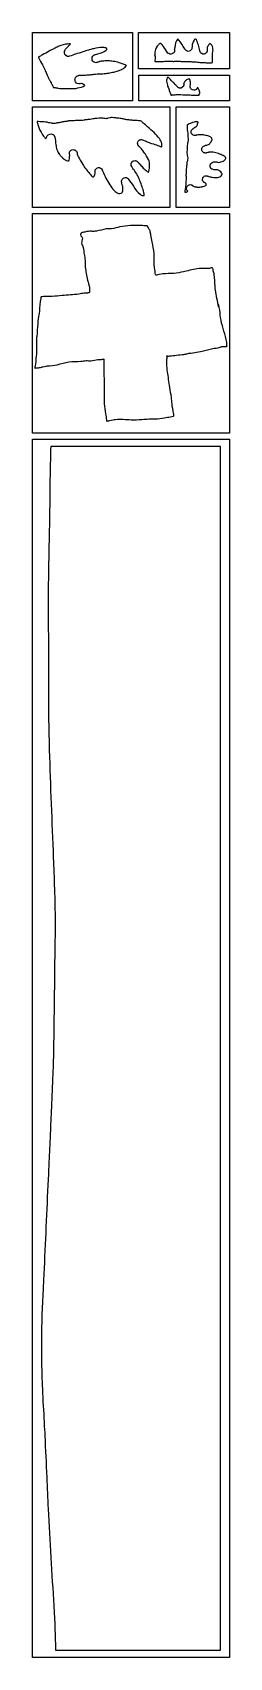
# Model space of a CAD drawing. Header units: millimetres. Extents: x 1 to 130, y 1 to 1067.
import ezdxf

# ---------------------------------------------------------------- set-up
doc = ezdxf.new("R2010")
doc.units = ezdxf.units.MM
doc.layers.add('Calque_1', color=7, linetype='CONTINUOUS')

msp = doc.modelspace()

# ---------------------------------------------------------------- linework, layer by layer
at = {"layer": 'Calque_1', "color": 7}
for points in [[(0.50035, 1067.2762), (66.3418, 1067.2762), (66.3418, 1039.1782), (66.3418, 1022.4851), (0.50035, 1022.4851)], [(70.34208, 1067.2762), (130.13894, 1067.2762), (130.13894, 1043.444), (70.34208, 1043.444)], [(21.62637, 1054.845)], [(62.37184, 1045.6758)], [(11.58844, 1036.4515)], [(70.50021, 1039.1782), (130.29914, 1039.1782), (130.29914, 1022.4851), (91.02764, 1022.4851), (70.50021, 1022.4851)], [(0.50035, 1018.4848), (70.34208, 1018.4848), (91.02764, 1018.4848), (91.02764, 952.4853), (0.50035, 952.4853)], [(95.02739, 1018.4848), (130.29914, 1018.4848), (130.29914, 952.4853), (95.02739, 952.4853)], [(69.61672, 982.4947)], [(101.74322, 970.7461)], [(0.50035, 948.485), (95.02739, 948.485), (130.29914, 948.485), (130.29914, 804.3367), (0.50035, 804.3367)], [(0.50035, 800.3364), (130.29914, 800.3364), (130.29914, 0.5025), (0.50035, 0.5025)]]:
    msp.add_lwpolyline(points, close=True, dxfattribs=at)
for points in [[(49.43238, 1056.6742), (49.43238, 1056.6748)], [(94.15432, 1057.3426), (94.15432, 1057.3416)], [(96.15082, 1063.1143), (96.15162, 1063.1128)], [(105.49642, 1056.9963), (105.49642, 1056.9953)], [(23.17825, 1051.7298), (22.19969, 1052.4156), (21.86196, 1052.9149)], [(33.76842, 1054.4947), (33.76842, 1054.4952)], [(41.89076, 1052.7157), (41.91466, 1052.7157)], [(41.95356, 1052.7777), (41.95356, 1052.7777), (41.97846, 1052.7887), (41.99446, 1052.7887)], [(42.14044, 1052.7827), (42.06064, 1052.8037)], [(62.37168, 1045.6748), (62.37184, 1045.6758)], [(81.20792, 1051.8456), (81.19792, 1051.8166), (81.20792, 1051.8036), (81.20792, 1051.7766), (81.19692, 1051.7946), (81.18692, 1051.7756), (81.20292, 1051.7756)], [(114.90992, 1053.8499), (114.37922, 1053.4215), (113.54672, 1053.1166), (112.64192, 1053.1386), (111.97272, 1053.3929)], [(115.55572, 1055.4984), (115.55572, 1055.4974)], [(119.08632, 1052.6985), (119.08632, 1052.6991)], [(12.51342, 1034.862), (12.51342, 1034.8614)], [(89.44052, 1037.9605), (89.44422, 1037.9564)], [(16.90777, 1030.8673), (16.93267, 1030.8673), (16.93267, 1030.8673), (16.97057, 1030.8673)], [(91.72472, 1026.1566), (91.72472, 1026.1456)], [(99.88012, 1031.9807), (99.58552, 1031.5642), (98.43052, 1030.8397), (97.19502, 1030.8237)], [(109.09162, 1031.0426), (109.07762, 1031.0426)], [(4.17962, 1008.9075), (4.05182, 1008.9305)], [(29.02222, 1009.4853), (29.00622, 1009.4953)], [(31.46082, 1009.5247), (31.41082, 1009.5247)], [(37.02032, 1010.1293), (36.91492, 1010.1133)], [(47.11242, 1011.0947), (47.10242, 1011.0947)], [(105.10032, 1001.2106), (104.95612, 1001.8958), (104.99212, 1002.4813), (105.25412, 1003.2084), (105.79152, 1003.8657), (106.42052, 1004.2543)], [(11.93982, 1000.6374), (12.90212, 1000.7498), (13.57042, 1000.5931), (13.96552, 1000.3943)], [(15.20262, 998.6175), (15.21662, 998.5735)], [(102.96682, 996.5617), (102.96682, 996.5517)], [(28.55422, 990.0311), (28.51122, 990.0411)], [(112.83352, 988.716), (112.49712, 989.0633)], [(122.95812, 981.9863), (122.96812, 981.9863)], [(127.78482, 984.8941), (127.79592, 984.8878)], [(73.99832, 960.3119), (74.00102, 960.306)], [(102.59512, 966.5851), (102.59512, 966.5951)], [(105.94772, 966.8416), (105.97472, 966.8256)], [(114.00422, 968.586), (113.98422, 968.597)], [(70.27328, 940.6332), (70.27298, 940.6333)], [(15.76481, 5.4196), (124.34168, 5.4196), (124.34168, 795.4199), (12.53561, 795.4199)], [(6.46751, 211.3817), (6.46771, 211.3817)]]:
    msp.add_lwpolyline(points, dxfattribs=at)
for points in [[(14.49279, 1056.5831), (13.59475, 1056.1356), (12.6098, 1055.5169), (11.45235, 1054.9268)], [(15.45998, 1057.0241), (15.01729, 1056.8079), (14.68705, 1056.6799), (14.49279, 1056.5831)], [(17.91576, 1058.3032), (17.23372, 1057.9912), (16.44652, 1057.5056), (15.45998, 1057.0241)], [(23.69394, 1059.7005), (21.65121, 1059.5329), (19.67174, 1059.1066), (17.91576, 1058.3032)], [(21.62637, 1054.845), (21.84946, 1055.7879), (22.13481, 1056.0341), (22.35391, 1056.3293)], [(22.35391, 1056.3293), (22.57301, 1056.6245), (22.76497, 1056.8364), (22.9246, 1057.0028)], [(22.9246, 1057.0028), (23.3169, 1057.4114), (23.63597, 1057.693), (23.83572, 1057.9009)], [(23.83572, 1057.9009), (23.69135, 1057.7505), (23.88462, 1057.9529), (23.98627, 1058.0639)], [(25.58561, 1059.7325), (24.91265, 1059.7535), (24.18053, 1059.7435), (23.69394, 1059.7005)], [(23.98627, 1058.0639), (24.08844, 1058.1745), (24.22353, 1058.32), (24.36211, 1058.4697)], [(24.36211, 1058.4697), (24.63928, 1058.7687), (24.78674, 1058.9436), (25.07209, 1059.2249)], [(25.07209, 1059.2249), (25.29009, 1059.4398), (25.42308, 1059.573), (25.58561, 1059.7325)], [(40.64938, 1056.5975), (40.43167, 1056.5465), (37.54348, 1055.7784), (37.4043, 1055.7362)], [(46.94976, 1057.3808), (44.91462, 1057.4568), (42.84026, 1057.1107), (40.64938, 1056.5975)], [(49.21069, 1056.979), (48.96216, 1057.1362), (47.97152, 1057.3428), (46.94976, 1057.3808)], [(48.80351, 1055.4942), (49.16119, 1055.7487), (49.40423, 1056.0742), (49.47328, 1056.119)], [(49.43238, 1056.6748), (49.43238, 1056.6638), (49.25918, 1056.9483), (49.21069, 1056.979)], [(49.47328, 1056.119), (49.45928, 1056.1195), (49.49228, 1056.3412), (49.43238, 1056.6742)], [(83.52032, 1059.2351), (82.30852, 1058.0188), (81.47002, 1056.4231), (81.23622, 1055.1986)], [(84.24172, 1059.8464), (83.96622, 1059.6509), (83.65112, 1059.3663), (83.52032, 1059.2351)], [(84.48352, 1060.0448), (84.82502, 1060.0888), (84.51752, 1060.0448), (84.24172, 1059.8464)], [(85.39872, 1059.6965), (84.70252, 1060.2735), (85.28822, 1060.1491), (84.48352, 1060.0448)], [(88.25232, 1055.8534), (87.15232, 1057.5069), (86.40932, 1058.8592), (85.39872, 1059.6965)], [(94.15432, 1057.3416), (94.12732, 1057.119), (94.15432, 1056.6764), (94.10532, 1055.9764)], [(94.10532, 1055.9764), (94.11732, 1056.1794), (94.10532, 1055.9864), (94.10532, 1055.8415)], [(96.15162, 1063.1128), (94.93242, 1061.602), (94.41152, 1059.4225), (94.15432, 1057.3426)], [(96.97762, 1062.2792), (96.67732, 1062.6408), (96.39392, 1062.9202), (96.15082, 1063.1143)], [(100.74222, 1056.5452), (99.30392, 1058.9787), (98.67232, 1060.2381), (96.97762, 1062.2792)], [(101.04092, 1056.0367), (100.84732, 1056.3317), (100.76212, 1056.5113), (100.74222, 1056.5452)], [(105.49642, 1056.9953), (105.44542, 1056.5987), (105.20562, 1055.7479), (104.34512, 1055.2326)], [(105.77812, 1059.8199), (105.72112, 1059.5595), (105.72512, 1058.7937), (105.49642, 1056.9963)], [(106.97902, 1062.1918), (106.01792, 1060.5279), (105.83472, 1060.0804), (105.77812, 1059.8199)], [(107.46322, 1062.8331), (107.35992, 1062.7541), (107.19122, 1062.5591), (106.97902, 1062.1918)], [(107.78622, 1063.0745), (107.67232, 1062.9885), (107.62382, 1062.9553), (107.46322, 1062.8331)], [(108.15002, 1062.9029), (108.00452, 1062.9909), (107.94092, 1063.0041), (107.78622, 1063.0745)], [(108.50612, 1062.5753), (108.44412, 1062.6453), (108.31612, 1062.802), (108.15002, 1062.9029)], [(109.79382, 1058.8913), (109.32942, 1060.3024), (108.96832, 1061.5413), (108.50612, 1062.5753)], [(110.73022, 1055.3142), (110.38642, 1056.6391), (110.13532, 1057.8537), (109.79382, 1058.8913)], [(116.11902, 1058.5933), (115.68762, 1057.8659), (115.47322, 1057.0356), (115.46372, 1056.7738)], [(115.46372, 1056.7738), (115.46372, 1056.7558), (115.56072, 1056.3474), (115.55572, 1055.4984)], [(117.33082, 1059.9575), (116.89512, 1059.6142), (116.45202, 1059.1548), (116.11902, 1058.5933)], [(118.09202, 1059.4811), (117.86172, 1059.6552), (117.58902, 1059.8157), (117.33082, 1059.9575)], [(118.71002, 1058.9974), (118.85692, 1058.4873), (118.61202, 1059.0884), (118.09202, 1059.4811)], [(119.42212, 1055.6963), (119.38612, 1056.9225), (119.17222, 1057.3919), (118.71002, 1058.9974)], [(4.73482, 1051.267), (4.68092, 1051.201), (4.53867, 1050.9975), (4.47192, 1050.905)], [(4.47192, 1050.905), (5.43352, 1049.1911), (6.39921, 1047.4454), (7.18132, 1045.9464)], [(5.27209, 1051.574), (4.9633, 1051.4029), (4.81015, 1051.307), (4.73482, 1051.267)], [(7.22253, 1052.6369), (6.56024, 1052.2773), (5.90834, 1051.9266), (5.27209, 1051.574)], [(7.18132, 1045.9464), (8.01033, 1044.3573), (8.60955, 1043.2638), (8.96823, 1042.0091)], [(11.45235, 1054.9268), (10.07201, 1054.2231), (8.68019, 1053.4285), (7.22253, 1052.6369)], [(21.55257, 1054.1234), (21.54257, 1054.5013), (21.59247, 1054.6983), (21.62637, 1054.845)], [(21.66811, 1053.3955), (21.57931, 1053.6942), (21.55766, 1053.9344), (21.55257, 1054.1234)], [(21.86196, 1052.9149), (21.86186, 1052.915), (21.7125, 1053.2462), (21.66811, 1053.3955)], [(23.64438, 1051.6127), (23.50261, 1051.6317), (23.17845, 1051.7297), (23.17825, 1051.7298)], [(24.02332, 1051.5927), (23.91217, 1051.5927), (23.78606, 1051.5926), (23.64438, 1051.6127)], [(24.13825, 1051.6097), (24.10435, 1051.5987), (24.07835, 1051.5937), (24.02332, 1051.5927)], [(24.82299, 1051.7206), (24.3798, 1051.6117), (24.15571, 1051.594), (24.13825, 1051.6097)], [(28.87751, 1053.0575), (27.73842, 1052.7101), (26.42562, 1052.1145), (24.82299, 1051.7206)], [(33.76842, 1054.4952), (32.05215, 1053.9228), (30.40412, 1053.5232), (28.87751, 1053.0575)], [(37.4043, 1055.7362), (36.64953, 1055.5077), (34.70368, 1054.8066), (33.76842, 1054.4947)], [(39.9259, 1049.08), (39.67747, 1049.6857), (39.68994, 1050.5516), (39.883, 1051.0881)], [(39.883, 1051.0881), (40.07566, 1051.6245), (40.32469, 1051.8911), (40.49909, 1052.0647)], [(41.28908, 1047.6932), (41.03427, 1047.7962), (40.42276, 1047.8682), (39.9259, 1049.08)], [(40.49909, 1052.0647), (41.19679, 1052.7589), (41.27402, 1052.5877), (41.39674, 1052.6316)], [(42.60387, 1047.5649), (42.42768, 1047.5359), (42.50141, 1047.205), (41.28908, 1047.6932)], [(41.39674, 1052.6316), (41.64217, 1052.7196), (41.70842, 1052.7246), (41.79373, 1052.7437)], [(41.79373, 1052.7437), (41.86253, 1052.7587), (41.91086, 1052.7687), (41.95356, 1052.7777)], [(41.95256, 1052.7767), (41.93656, 1052.7507), (41.90766, 1052.7217), (41.89076, 1052.7157)], [(41.91466, 1052.7157), (41.96056, 1052.7277), (42.06462, 1052.7617), (42.14044, 1052.7827)], [(41.99446, 1052.7887), (42.01246, 1052.7887), (41.93756, 1052.7727), (41.95256, 1052.7767)], [(42.06064, 1052.8037), (42.61786, 1052.973), (43.06713, 1053.1127), (43.50384, 1053.2266)], [(43.0287, 1047.6579), (42.90219, 1047.6249), (42.77997, 1047.5939), (42.60387, 1047.5649)], [(43.77629, 1047.8793), (43.52996, 1047.8003), (43.28172, 1047.7239), (43.0287, 1047.6579)], [(43.50384, 1053.2266), (45.62917, 1053.8804), (47.28099, 1054.4109), (48.80351, 1055.4942)], [(44.72492, 1048.1947), (44.81072, 1048.2197), (44.24911, 1048.0306), (43.77629, 1047.8793)], [(45.77522, 1048.3948), (45.23046, 1048.3158), (44.98832, 1048.2597), (44.72492, 1048.1947)], [(49.38745, 1048.5892), (48.00821, 1048.5692), (46.92908, 1048.5632), (45.77522, 1048.3948)], [(52.75934, 1048.4902), (51.97044, 1048.591), (50.43985, 1048.6038), (49.38745, 1048.5892)], [(60.50033, 1046.4435), (57.84271, 1047.3906), (55.35989, 1048.1574), (52.75934, 1048.4902)], [(60.36857, 1043.711), (61.21972, 1044.2551), (61.83172, 1044.9002), (62.37168, 1045.6748)], [(62.37184, 1045.6758), (61.79866, 1045.9508), (61.17299, 1046.2037), (60.50033, 1046.4435)], [(81.06002, 1053.3212), (81.05002, 1053.1875), (81.07802, 1052.8913), (81.10302, 1052.404)], [(81.23622, 1055.1986), (81.13562, 1054.6717), (81.09762, 1054.0539), (81.06002, 1053.3212)], [(81.10302, 1052.2515), (81.10302, 1052.2675), (81.09102, 1052.2735), (81.08702, 1052.2895)], [(81.08702, 1052.2895), (81.14602, 1052.0747), (81.20792, 1051.8456), (81.20792, 1051.8456)], [(81.10302, 1052.404), (81.11602, 1052.1699), (81.13002, 1052.1119), (81.10302, 1052.2515)], [(81.20292, 1051.7756), (81.21792, 1050.4991), (81.19292, 1049.3394), (81.16592, 1048.2363)], [(81.16592, 1048.2363), (81.59962, 1048.2373), (81.98912, 1048.2223), (82.44742, 1048.2243)], [(82.44742, 1048.2243), (83.28062, 1048.2243), (84.05792, 1048.2093), (84.77912, 1048.2238)], [(84.77912, 1048.2238), (85.18342, 1048.2338), (86.31992, 1048.2788), (86.73192, 1048.3108)], [(86.73192, 1048.3108), (87.20922, 1048.3478), (87.87032, 1048.4553), (88.70912, 1048.4622)], [(88.79962, 1055.0183), (88.53732, 1055.4096), (88.27272, 1055.8226), (88.25232, 1055.8534)], [(88.70912, 1048.4622), (89.25072, 1048.4622), (89.67192, 1048.4282), (89.97312, 1048.4192)], [(89.74632, 1053.7801), (89.15702, 1054.364), (89.06182, 1054.627), (88.79962, 1055.0183)], [(91.04542, 1053.0732), (90.32022, 1053.2233), (89.97272, 1053.5558), (89.74632, 1053.7801)], [(89.97312, 1048.4192), (90.78722, 1048.3942), (90.60052, 1048.4032), (91.45212, 1048.4092)], [(93.23492, 1053.6855), (92.77902, 1053.2621), (91.77072, 1052.9231), (91.04542, 1053.0732)], [(91.45212, 1048.4092), (91.48312, 1048.4094), (91.51312, 1048.4092), (91.54412, 1048.4082)], [(91.54412, 1048.4082), (92.21822, 1048.3892), (93.02462, 1048.3202), (93.25352, 1048.3242)], [(94.04632, 1055.2369), (93.99732, 1054.956), (94.14682, 1054.5324), (93.23492, 1053.6855)], [(93.25352, 1048.3242), (93.32452, 1048.3252), (93.56982, 1048.3572), (93.99202, 1048.3742)], [(93.99202, 1048.3742), (95.02882, 1048.4142), (96.07892, 1048.4202), (97.12882, 1048.3842)], [(94.10532, 1055.8415), (94.10532, 1055.7008), (94.09432, 1055.5177), (94.04632, 1055.2369)], [(97.12882, 1048.3842), (98.11222, 1048.3492), (98.94932, 1048.2653), (99.63662, 1048.2746)], [(99.63662, 1048.2746), (100.69132, 1048.2886), (101.90002, 1048.3875), (103.26582, 1048.3136)], [(101.41402, 1055.5845), (101.19732, 1055.7949), (101.18512, 1055.8169), (101.04092, 1056.0367)], [(102.27802, 1055.0388), (101.54352, 1055.3086), (101.52232, 1055.4793), (101.41402, 1055.5845)], [(104.34512, 1055.2326), (103.48442, 1054.7172), (102.64532, 1054.9039), (102.27802, 1055.0388)], [(103.26582, 1048.3136), (104.35292, 1048.2546), (105.25112, 1048.0899), (105.98302, 1048.0284)], [(105.98302, 1048.0284), (106.58642, 1047.9774), (107.37912, 1048.0094), (108.35392, 1047.9464)], [(108.35392, 1047.9464), (109.52412, 1047.8714), (110.49272, 1047.6774), (111.29532, 1047.5996)], [(110.76722, 1055.1241), (110.73822, 1055.2642), (110.69722, 1055.4463), (110.73022, 1055.3142)], [(110.86522, 1054.7442), (110.75862, 1055.0671), (110.78222, 1055.054), (110.76722, 1055.1241)], [(111.09212, 1054.2487), (110.89012, 1054.5845), (110.89192, 1054.6635), (110.86522, 1054.7442)], [(111.33032, 1053.9195), (111.20912, 1054.0604), (111.14262, 1054.1647), (111.09212, 1054.2487)], [(111.29532, 1047.5996), (112.12052, 1047.5196), (113.09572, 1047.5326), (114.19902, 1047.4901)], [(111.56752, 1053.6802), (111.46582, 1053.7692), (111.39092, 1053.849), (111.33032, 1053.9195)], [(111.97272, 1053.3929), (111.97252, 1053.393), (111.66932, 1053.591), (111.56752, 1053.6802)], [(114.19902, 1047.4901), (115.21962, 1047.4501), (116.03642, 1047.3392), (116.67642, 1047.3392)], [(115.19422, 1054.223), (115.12722, 1054.1142), (114.91002, 1053.8501), (114.90992, 1053.8499)], [(115.34352, 1054.5052), (115.30752, 1054.4242), (115.26152, 1054.3318), (115.19422, 1054.223)], [(115.47272, 1054.8711), (115.44872, 1054.7801), (115.41572, 1054.6663), (115.34352, 1054.5052)], [(115.53972, 1055.2261), (115.52972, 1055.1491), (115.52172, 1055.053), (115.47272, 1054.8711)], [(115.55572, 1055.4974), (115.55552, 1055.4414), (115.55572, 1055.3778), (115.53972, 1055.2261)], [(116.67642, 1047.3392), (117.35642, 1047.3392), (118.17852, 1047.4401), (119.07942, 1047.5402)], [(119.07942, 1047.5402), (119.01642, 1047.8329), (118.88052, 1048.3565), (118.94652, 1049.2181)], [(118.94652, 1049.2181), (119.01852, 1050.1507), (119.13482, 1050.5601), (119.13832, 1050.2946)], [(119.08632, 1052.6991), (119.06732, 1054.3188), (119.43192, 1055.3599), (119.42212, 1055.6963)], [(119.13832, 1050.2946), (119.12832, 1051.0458), (119.09632, 1051.846), (119.08632, 1052.6985)], [(8.96823, 1042.0091), (8.97823, 1041.9791), (9.34787, 1041.4586), (9.82517, 1040.3058)], [(9.82517, 1040.3058), (10.00077, 1039.8819), (10.09635, 1039.6), (10.13197, 1039.4564)], [(10.13197, 1039.4564), (10.21977, 1039.3263), (10.35157, 1039.1102), (10.53206, 1038.7701)], [(10.53206, 1038.7701), (11.0793, 1037.7384), (11.3431, 1036.9145), (11.58844, 1036.4515)], [(11.58844, 1036.4515), (11.76284, 1036.1227), (12.11962, 1035.6246), (12.51342, 1034.862)], [(12.51342, 1034.8614), (12.75706, 1034.3896), (12.82202, 1034.1473), (12.88777, 1033.9538)], [(28.88259, 1034.8749), (28.61141, 1035.3347), (28.42204, 1036.1626), (28.55773, 1036.8388)], [(28.55773, 1036.8388), (28.69342, 1037.5149), (29.0097, 1037.9211), (29.22959, 1038.1537)], [(30.03126, 1033.849), (29.82114, 1033.94), (29.42485, 1033.9552), (28.88259, 1034.8749)], [(29.22959, 1038.1537), (29.93328, 1038.8984), (30.0999, 1038.8494), (30.21843, 1038.8222)], [(30.21843, 1038.8222), (30.29223, 1038.8642), (30.20243, 1038.8222), (30.31623, 1038.8832)], [(30.31623, 1038.8832), (30.69067, 1039.0746), (31.28102, 1039.3077), (31.89492, 1039.3208)], [(31.89492, 1039.3208), (32.44496, 1039.3328), (32.79715, 1039.2298), (33.11323, 1039.1415)], [(33.11323, 1039.1415), (33.29412, 1039.1635), (33.50094, 1039.2225), (33.67375, 1039.2375)], [(33.67375, 1039.2375), (34.88408, 1039.3438), (36.01918, 1039.3722), (37.07756, 1039.4438)], [(37.07756, 1039.4438), (37.99905, 1039.5068), (38.90937, 1039.5855), (39.80552, 1039.6937)], [(39.80552, 1039.6937), (39.97952, 1039.7147), (40.33431, 1039.8055), (40.88155, 1039.8786)], [(40.88155, 1039.8786), (42.45226, 1040.0882), (43.91392, 1040.0871), (45.24547, 1040.1425)], [(45.24547, 1040.1425), (46.20448, 1040.1825), (47.65635, 1040.2722), (48.53075, 1040.3526)], [(48.53075, 1040.3526), (48.71284, 1040.3686), (50.74309, 1040.6419), (50.79936, 1040.6529)], [(50.79936, 1040.6529), (51.19745, 1040.7319), (51.72195, 1040.8885), (52.39092, 1041.0261)], [(52.39092, 1041.0261), (53.6235, 1041.2794), (53.7538, 1041.2074), (54.70752, 1041.4418)], [(54.70752, 1041.4418), (56.76431, 1041.9473), (58.71774, 1042.6557), (60.36857, 1043.711)], [(88.79052, 1035.8795), (88.74452, 1035.4417), (89.03612, 1033.6227), (89.31972, 1032.6662)], [(89.25662, 1037.5445), (89.01932, 1036.9825), (88.84012, 1036.3468), (88.79052, 1035.8795)], [(89.44422, 1037.9564), (89.39622, 1037.8664), (89.35022, 1037.7671), (89.25662, 1037.5445)], [(90.34382, 1037.5368), (90.22332, 1037.6465), (89.85802, 1037.8248), (89.44052, 1037.9605)], [(91.89002, 1035.7674), (91.06962, 1036.6032), (90.63042, 1037.2759), (90.34382, 1037.5368)], [(93.02012, 1034.7276), (92.76522, 1034.9071), (92.47582, 1035.1704), (91.89002, 1035.7674)], [(93.40872, 1034.3949), (92.99712, 1034.7788), (93.27502, 1034.5482), (93.02012, 1034.7276)], [(100.64532, 1034.9609), (100.33222, 1034.4737), (100.26842, 1034.3115), (100.22262, 1033.9083)], [(101.07272, 1035.5686), (101.03872, 1035.5396), (100.93182, 1035.4066), (100.64532, 1034.9609)], [(103.01162, 1036.5561), (102.29682, 1036.357), (101.54352, 1035.9733), (101.07272, 1035.5686)], [(104.13402, 1036.6698), (103.88052, 1036.6798), (103.41612, 1036.6698), (103.01162, 1036.5561)], [(104.31182, 1035.6565), (104.19572, 1036.2707), (104.16322, 1036.491), (104.13402, 1036.6698)], [(104.49472, 1034.7774), (104.42072, 1035.1285), (104.35532, 1035.426), (104.31182, 1035.6565)], [(104.63222, 1034.0726), (104.61722, 1034.1366), (104.54922, 1034.5177), (104.49472, 1034.7774)], [(12.88777, 1033.9538), (13.04999, 1033.6969), (13.23238, 1033.4216), (13.44868, 1033.0393)], [(13.44868, 1033.0393), (13.81544, 1032.3912), (14.02377, 1031.8249), (14.2293, 1031.2772)], [(14.2293, 1031.2772), (15.13303, 1031.1427), (15.84849, 1030.968), (16.39424, 1030.9153)], [(16.39424, 1030.9153), (16.77866, 1030.8783), (16.95406, 1030.8643), (16.90777, 1030.8673)], [(16.97057, 1030.8673), (16.98257, 1030.8673), (16.77602, 1030.9043), (17.11903, 1030.8483)], [(17.11903, 1030.8483), (17.14493, 1030.8483), (17.33275, 1030.7813), (17.50834, 1030.7245)], [(17.50834, 1030.7245), (18.13341, 1030.6305), (18.88589, 1030.5839), (19.65573, 1030.5519)], [(19.65573, 1030.5519), (21.69147, 1030.4669), (23.81242, 1030.5679), (26.04072, 1030.5819)], [(26.04072, 1030.5819), (27.32678, 1030.5929), (28.05401, 1030.4057), (28.4532, 1030.4519)], [(28.4532, 1030.4519), (28.4632, 1030.4529), (28.6708, 1030.5069), (29.08166, 1030.5858)], [(29.08166, 1030.5858), (30.82019, 1030.9197), (32.42102, 1031.2918), (33.88427, 1031.9019)], [(32.64428, 1033.814), (32.33629, 1033.724), (31.37708, 1033.2676), (30.03126, 1033.849)], [(34.92057, 1032.6115), (34.79426, 1032.7707), (33.60788, 1033.4288), (32.64428, 1033.814)], [(33.88427, 1031.9019), (34.3096, 1032.0792), (34.65701, 1032.2846), (34.98047, 1032.5115)], [(34.98047, 1032.5115), (34.96547, 1032.5335), (34.93357, 1032.5945), (34.92057, 1032.6115)], [(89.31972, 1032.6662), (89.39772, 1032.4032), (89.60322, 1031.9638), (89.84372, 1031.3144)], [(89.84372, 1031.3144), (90.50502, 1029.5291), (90.31492, 1029.9124), (91.01682, 1028.1213)], [(91.01682, 1028.1213), (91.08882, 1027.9385), (91.26382, 1027.6011), (91.45392, 1027.0738)], [(91.45392, 1027.0738), (91.56742, 1026.7592), (91.54592, 1026.784), (91.58682, 1026.6392)], [(91.58682, 1026.6392), (91.62782, 1026.4944), (91.67682, 1026.3232), (91.72472, 1026.1566)], [(91.72472, 1026.1456), (91.96742, 1026.1956), (92.15912, 1026.26), (92.43112, 1026.2965)], [(92.43112, 1026.2965), (93.44302, 1026.4321), (94.40602, 1026.4431), (95.16432, 1026.4825)], [(94.47692, 1033.2099), (93.83072, 1033.9287), (93.87642, 1033.9586), (93.40872, 1034.3949)], [(94.52692, 1033.1569), (94.50992, 1033.1749), (94.49292, 1033.1919), (94.47692, 1033.2099)], [(95.24262, 1032.3905), (94.86552, 1032.8147), (95.02962, 1032.6311), (94.52692, 1033.1569)], [(95.16432, 1026.4825), (97.19482, 1026.5879), (99.16362, 1026.4825), (101.05642, 1026.3347)], [(95.65192, 1031.9275), (95.51532, 1032.0821), (95.37902, 1032.2361), (95.24262, 1032.3905)], [(95.81572, 1031.7787), (95.75872, 1031.8257), (95.70422, 1031.8757), (95.65192, 1031.9275)], [(96.20022, 1031.3477), (95.90242, 1031.6088), (95.86732, 1031.7018), (95.81572, 1031.7787)], [(96.52522, 1031.1074), (96.37482, 1031.2004), (96.27682, 1031.2805), (96.20022, 1031.3477)], [(96.79862, 1030.9622), (96.68942, 1031.0112), (96.60042, 1031.0612), (96.52522, 1031.1074)], [(97.19502, 1030.8237), (97.19492, 1030.8237), (96.90782, 1030.9127), (96.79862, 1030.9622)], [(100.03872, 1032.3244), (100.00172, 1032.2231), (99.88012, 1031.9808), (99.88012, 1031.9807)], [(100.15962, 1032.7967), (100.14162, 1032.6768), (100.11262, 1032.5269), (100.03872, 1032.3244)], [(100.22262, 1033.9083), (100.17862, 1033.516), (100.25862, 1032.9919), (100.14462, 1033.6049)], [(100.14462, 1033.6049), (100.15662, 1033.5399), (100.17462, 1033.4632), (100.18362, 1033.2644)], [(100.18362, 1033.2644), (100.18362, 1033.1654), (100.19562, 1033.0364), (100.15962, 1032.7967)], [(101.05642, 1026.3347), (101.58652, 1026.2937), (102.35452, 1026.3647), (103.36122, 1026.3447)], [(103.36122, 1026.3447), (104.60392, 1026.3157), (105.71772, 1026.1597), (106.69952, 1026.0714)], [(104.63452, 1030.7503), (104.17132, 1031.6669), (104.34982, 1032.4498), (104.49962, 1032.9047)], [(104.49962, 1032.9047), (104.53262, 1033.0047), (104.57362, 1033.0361), (104.60922, 1033.1207)], [(104.60922, 1033.1207), (104.63822, 1033.4476), (104.66122, 1033.7896), (104.63222, 1034.0726)], [(105.98582, 1029.5576), (105.07192, 1029.8822), (104.78092, 1030.4606), (104.63452, 1030.7503)], [(108.31752, 1029.9612), (107.93732, 1029.652), (106.90012, 1029.2329), (105.98582, 1029.5576)], [(106.69952, 1026.0714), (107.19002, 1026.0274), (107.89652, 1026.1524), (109.01002, 1026.2207)], [(109.04662, 1030.9456), (108.97962, 1030.7848), (109.07762, 1030.5795), (108.31752, 1029.9612)], [(109.01002, 1026.2207), (109.45412, 1026.2467), (109.84772, 1026.2207), (110.27612, 1026.2207)], [(109.73042, 1030.4752), (109.38332, 1030.8917), (109.02992, 1031.0273), (109.09162, 1031.0426)], [(109.07762, 1031.0426), (109.06062, 1030.9986), (109.06762, 1030.9996), (109.04662, 1030.9456)], [(110.58252, 1028.867), (110.34842, 1029.5284), (109.91902, 1030.2488), (109.73042, 1030.4752)], [(110.27612, 1026.2207), (110.31312, 1026.3277), (110.39012, 1026.5528), (110.58252, 1027.125)], [(110.80422, 1027.7219), (110.78822, 1027.8905), (110.75722, 1028.3723), (110.58252, 1028.867)], [(110.58252, 1027.125), (110.68652, 1027.4343), (110.76232, 1027.6322), (110.80422, 1027.7219)], [(4.05182, 1008.9305), (4.02982, 1008.9305), (3.68632, 1008.9185), (3.53062, 1008.9095)], [(3.53062, 1008.9095), (3.59562, 1008.6979), (3.65492, 1008.5149), (3.71972, 1008.283)], [(3.71972, 1008.283), (3.83632, 1007.8662), (3.94562, 1007.5824), (4.13702, 1007.0433)], [(4.13702, 1007.0433), (4.15302, 1006.9993), (4.16702, 1006.9553), (4.17902, 1006.911)], [(4.17902, 1006.911), (4.46782, 1005.9188), (4.67262, 1005.0486), (4.92752, 1004.3578)], [(5.39522, 1008.6847), (4.75962, 1008.7667), (4.35392, 1008.866), (4.17962, 1008.9075)], [(4.92752, 1004.3578), (5.54082, 1002.6955), (6.68142, 1000.9554), (7.89002, 999.187)], [(5.67562, 1008.6337), (5.51132, 1008.6487), (5.53512, 1008.6647), (5.39522, 1008.6847)], [(5.82162, 1008.6337), (5.75262, 1008.6337), (5.75862, 1008.6217), (5.67562, 1008.6337)], [(6.57112, 1008.6567), (6.40682, 1008.6347), (6.18982, 1008.6137), (5.82162, 1008.6337)], [(6.65412, 1008.6567), (6.63612, 1008.6567), (6.58912, 1008.6565), (6.57112, 1008.6567)], [(6.93602, 1008.6797), (6.94702, 1008.6797), (6.80672, 1008.6697), (6.65412, 1008.6567)], [(8.07582, 1008.5957), (7.63712, 1008.6317), (7.25912, 1008.6667), (6.93602, 1008.6797)], [(9.95512, 1008.3426), (9.43182, 1008.4578), (8.74172, 1008.5409), (8.07582, 1008.5957)], [(10.13432, 1008.3056), (10.08832, 1008.3166), (9.99912, 1008.3336), (9.95512, 1008.3426)], [(12.77532, 1007.7563), (11.68882, 1007.887), (10.81322, 1008.1432), (10.13432, 1008.3056)], [(13.00622, 1007.7083), (12.90822, 1007.7183), (12.86992, 1007.7443), (12.77532, 1007.7563)], [(13.50082, 1007.6863), (13.37252, 1007.6863), (13.27892, 1007.6863), (13.00622, 1007.7083)], [(13.90312, 1007.6003), (13.83812, 1007.6103), (13.68172, 1007.6403), (13.50082, 1007.6863)], [(14.69352, 1007.5733), (14.33692, 1007.5733), (14.25452, 1007.5633), (13.90312, 1007.6003)], [(14.84382, 1007.5883), (14.78482, 1007.5883), (14.75482, 1007.5733), (14.69352, 1007.5733)], [(16.05532, 1007.7077), (15.72582, 1007.6437), (15.32252, 1007.5945), (14.84382, 1007.5883)], [(16.81142, 1007.8695), (16.62692, 1007.8265), (16.39662, 1007.7745), (16.05532, 1007.7077)], [(17.35242, 1007.9185), (16.98292, 1007.8675), (16.82182, 1007.8565), (16.81142, 1007.8695)], [(17.43242, 1007.9185), (17.29582, 1007.8985), (17.44942, 1007.9285), (17.35242, 1007.9185)], [(17.88422, 1008.0186), (17.70702, 1007.9856), (17.62072, 1007.9456), (17.43242, 1007.9185)], [(20.30882, 1008.5563), (19.64492, 1008.4044), (18.84132, 1008.193), (17.88422, 1008.0186)], [(20.66662, 1008.6353), (20.57562, 1008.6183), (20.40602, 1008.5773), (20.30882, 1008.5563)], [(21.08732, 1008.6843), (20.98282, 1008.6723), (20.75522, 1008.6513), (20.66662, 1008.6353)], [(22.97012, 1008.9043), (22.19842, 1008.7959), (21.56892, 1008.735), (21.08732, 1008.6843)], [(23.55852, 1008.9733), (23.29512, 1008.9223), (23.20752, 1008.9363), (22.97012, 1008.9043)], [(24.36242, 1009.1848), (24.45042, 1009.1988), (24.19062, 1009.0948), (23.55852, 1008.9733)], [(26.83072, 1009.2828), (25.78422, 1009.2448), (24.91152, 1009.2708), (24.36242, 1009.1848)], [(28.91722, 1009.4853), (28.37912, 1009.4353), (27.69852, 1009.3139), (26.83072, 1009.2828)], [(29.00622, 1009.4953), (28.95322, 1009.4953), (28.98922, 1009.4953), (28.91722, 1009.4853)], [(29.95542, 1009.4003), (29.59802, 1009.4103), (29.36822, 1009.4183), (29.02222, 1009.4853)], [(30.13352, 1009.4153), (30.02482, 1009.4143), (30.07852, 1009.3973), (29.95542, 1009.4003)], [(31.41082, 1009.5247), (31.38882, 1009.5057), (30.95212, 1009.412), (30.13352, 1009.4153)], [(32.53302, 1009.5241), (32.11882, 1009.5081), (31.76392, 1009.5141), (31.46082, 1009.5247)], [(32.66222, 1009.5391), (32.62522, 1009.5391), (32.56822, 1009.5251), (32.53302, 1009.5241)], [(34.56542, 1009.7654), (33.84602, 1009.6058), (33.20232, 1009.5607), (32.66222, 1009.5391)], [(34.71392, 1009.7834), (34.65692, 1009.7694), (34.62192, 1009.7734), (34.56542, 1009.7654)], [(34.96972, 1009.8484), (34.87272, 1009.8244), (34.86802, 1009.8204), (34.71392, 1009.7834)], [(35.27872, 1009.8584), (35.09682, 1009.8484), (35.07752, 1009.8584), (34.96972, 1009.8484)], [(35.50142, 1009.8934), (35.38872, 1009.8834), (35.40442, 1009.8644), (35.27872, 1009.8584)], [(36.91492, 1010.1133), (36.71052, 1010.0713), (36.23812, 1009.9514), (35.50142, 1009.8934)], [(38.46012, 1010.2453), (37.72232, 1010.1335), (37.23552, 1010.1543), (37.02032, 1010.1293)], [(41.52552, 1010.7824), (40.78832, 1010.7364), (39.78092, 1010.4456), (38.46012, 1010.2453)], [(47.10242, 1011.0947), (45.23432, 1010.9925), (43.37162, 1010.8966), (41.52552, 1010.7824)], [(49.35692, 1010.7351), (48.75922, 1010.6401), (48.07132, 1010.6501), (47.11242, 1011.0947)], [(50.39822, 1010.9702), (50.07862, 1010.8862), (49.73752, 1010.794), (49.35692, 1010.7351)], [(50.57362, 1011.0092), (50.52062, 1010.9972), (50.45192, 1010.9842), (50.39822, 1010.9702)], [(52.27382, 1011.415), (52.29682, 1011.415), (51.43962, 1011.207), (50.57362, 1011.0092)], [(53.18302, 1011.425), (52.96552, 1011.446), (52.50302, 1011.442), (52.27382, 1011.415)], [(54.78222, 1011.3094), (54.32932, 1011.3454), (53.81862, 1011.3644), (53.18302, 1011.425)], [(55.23832, 1011.1862), (55.17832, 1011.1962), (55.12552, 1011.1692), (54.78222, 1011.3094)], [(55.38242, 1011.1672), (55.34842, 1011.1672), (55.31142, 1011.1772), (55.23832, 1011.1862)], [(56.51942, 1011.0862), (55.86992, 1011.1272), (55.65722, 1011.1372), (55.38242, 1011.1672)], [(57.16272, 1011.0702), (56.95662, 1011.0702), (56.79162, 1011.0692), (56.51942, 1011.0862)], [(57.45492, 1011.0192), (57.28352, 1011.0492), (57.25002, 1011.0552), (57.16272, 1011.0702)], [(60.17702, 1010.5468), (59.46352, 1010.727), (58.51652, 1010.8359), (57.45492, 1011.0192)], [(60.33412, 1010.5128), (60.29212, 1010.5238), (60.21832, 1010.5358), (60.17702, 1010.5468)], [(62.61032, 1010.0261), (61.67932, 1010.1398), (60.94792, 1010.3507), (60.33412, 1010.5128)], [(62.81392, 1009.9821), (62.72792, 1009.9921), (62.69332, 1010.0151), (62.61032, 1010.0261)], [(63.40862, 1009.9211), (63.22502, 1009.9421), (62.99012, 1009.9641), (62.81392, 1009.9821)], [(65.85192, 1009.672), (64.97962, 1009.744), (64.16442, 1009.8341), (63.40862, 1009.9211)], [(66.51042, 1009.605), (66.26782, 1009.618), (66.08662, 1009.653), (65.85192, 1009.672)], [(66.60242, 1009.615), (66.50542, 1009.615), (66.64442, 1009.601), (66.51042, 1009.605)], [(67.20772, 1009.605), (67.12872, 1009.595), (66.89872, 1009.595), (66.60242, 1009.615)], [(67.49862, 1009.538), (67.23632, 1009.589), (67.26152, 1009.59), (67.20772, 1009.605)], [(67.77162, 1009.501), (67.67962, 1009.511), (67.58882, 1009.52), (67.49862, 1009.538)], [(68.35272, 1009.457), (68.09262, 1009.47), (67.89942, 1009.491), (67.77162, 1009.501)], [(70.39402, 1009.387), (69.81842, 1009.422), (69.13292, 1009.418), (68.35272, 1009.457)], [(70.74262, 1009.36), (70.64762, 1009.37), (70.48142, 1009.381), (70.39402, 1009.387)], [(71.76102, 1009.265), (71.37742, 1009.302), (71.05032, 1009.331), (70.74262, 1009.36)], [(72.45432, 1008.7594), (72.25182, 1008.9197), (71.98262, 1009.1025), (71.76102, 1009.265)], [(73.43552, 1007.8409), (72.94092, 1008.287), (72.63482, 1008.6165), (72.45432, 1008.7594)], [(76.26952, 1005.337), (75.30462, 1006.1647), (74.36372, 1007.0037), (73.43552, 1007.8409)], [(84.07032, 997.6391), (82.15142, 1000.4424), (79.23832, 1002.7902), (76.26952, 1005.337)], [(102.36762, 1006.5079), (102.38262, 1005.5), (102.42762, 1004.4467), (102.34262, 1003.2719)], [(102.34262, 1003.2719), (102.37762, 1003.756), (102.46322, 1003.548), (102.69192, 1002.3412)], [(104.95042, 1007.8267), (104.06892, 1007.5241), (103.22002, 1007.0679), (102.36762, 1006.5079)], [(108.47262, 1008.6096), (107.55022, 1008.6406), (106.31402, 1008.2947), (104.95042, 1007.8267)], [(106.42052, 1004.2543), (106.42052, 1004.2543), (106.50252, 1004.2713), (106.52282, 1004.2753)], [(106.52282, 1004.2753), (106.50682, 1004.2653), (106.60382, 1004.3173), (106.57082, 1004.2983)], [(106.57082, 1004.2983), (106.58882, 1004.3083), (106.58582, 1004.3083), (106.58282, 1004.3083)], [(106.58282, 1004.3083), (106.62882, 1004.3473), (106.77062, 1004.466), (106.97602, 1004.6117)], [(106.97602, 1004.6117), (107.26022, 1004.8131), (107.34502, 1004.8676), (107.47992, 1004.9605)], [(107.47992, 1004.9605), (107.48992, 1004.9705), (107.51092, 1004.9885), (107.52392, 1004.9995)], [(107.52392, 1004.9995), (107.63122, 1005.0855), (107.77452, 1005.1989), (107.97862, 1005.3581)], [(107.97862, 1005.3581), (108.36222, 1005.6572), (108.51112, 1005.7497), (108.41012, 1005.6599)], [(108.41012, 1005.6599), (108.85842, 1006.0583), (108.70392, 1005.8575), (108.90832, 1006.2459)], [(109.62302, 1008.4385), (109.33432, 1008.5285), (108.98922, 1008.5924), (108.47262, 1008.6096)], [(108.90832, 1006.2459), (109.04512, 1006.5058), (109.20632, 1007.1268), (109.48912, 1007.9951)], [(109.48912, 1007.9951), (109.56112, 1008.2166), (109.58012, 1008.2911), (109.62302, 1008.4385)], [(7.89002, 999.187), (8.55122, 998.2194), (9.01822, 997.7199), (9.33852, 997.4617)], [(9.33852, 997.4617), (9.46972, 997.6875), (9.63182, 998.0179), (9.96372, 998.6865)], [(9.96372, 998.6865), (9.99372, 998.7465), (10.21112, 1000.0662), (11.93982, 1000.6374)], [(13.96552, 1000.3943), (13.96552, 1000.3943), (14.14042, 1000.2753), (14.20212, 1000.2255)], [(14.20212, 1000.2255), (14.44852, 1000.0263), (14.51682, 999.923), (14.57852, 999.845)], [(14.57852, 999.845), (14.70172, 999.6887), (14.72942, 999.6345), (14.75692, 999.5861)], [(14.75692, 999.5861), (14.81392, 999.4911), (14.82892, 999.4592), (14.84392, 999.4264)], [(14.84392, 999.4264), (14.87692, 999.3624), (14.89392, 999.3274), (14.91092, 999.2876)], [(14.91092, 999.2876), (14.94792, 999.2086), (14.98292, 999.1312), (15.01762, 999.0523)], [(15.01762, 999.0523), (15.05262, 998.9733), (15.08562, 998.8968), (15.11162, 998.8355)], [(15.11162, 998.8355), (15.12562, 998.8055), (15.13662, 998.7785), (15.14762, 998.7545)], [(15.14762, 998.7545), (15.14762, 998.7415), (15.15762, 998.7315), (15.16562, 998.7135)], [(15.16562, 998.7135), (15.16562, 998.7035), (15.17562, 998.6955), (15.18162, 998.6725)], [(15.18162, 998.6725), (15.18162, 998.6605), (15.19162, 998.6475), (15.20262, 998.6175)], [(15.21662, 998.5735), (15.79432, 996.9551), (15.59432, 995.6856), (15.64992, 995.0921)], [(15.64992, 995.0921), (15.65992, 995.0041), (16.09882, 992.314), (16.09872, 992.3194)], [(16.09872, 992.3194), (16.52772, 990.2951), (17.12642, 989.0241), (18.35462, 987.2514)], [(69.80392, 993.9138), (69.70892, 994.2414), (69.60112, 994.8347), (69.90532, 995.54)], [(70.07932, 993.2977), (70.00132, 993.4224), (69.89862, 993.5861), (69.80392, 993.9138)], [(69.90532, 995.54), (70.20952, 996.2454), (70.92492, 996.7317), (71.37672, 996.8778)], [(70.90272, 992.2688), (70.65402, 992.5389), (70.40762, 992.7711), (70.07932, 993.2977)], [(71.38842, 991.7542), (71.42642, 991.7122), (71.15132, 991.9986), (70.90272, 992.2688)], [(71.37672, 996.8778), (71.82862, 997.0238), (72.09392, 997.0018), (72.28242, 996.9895)], [(72.28242, 996.9895), (73.03622, 996.9405), (73.01112, 996.8338), (73.12312, 996.7875)], [(73.12312, 996.7875), (73.34722, 996.6945), (73.48312, 996.6243), (73.38992, 996.6661)], [(73.38992, 996.6661), (73.89232, 996.4402), (74.35082, 996.2272), (74.77492, 996.0517)], [(74.77492, 996.0517), (75.35122, 995.8132), (76.52622, 995.3713), (77.25972, 995.0875)], [(77.25972, 995.0875), (77.93472, 994.8263), (78.76122, 994.4935), (79.21992, 994.3526)], [(79.21992, 994.3526), (80.41222, 993.9864), (81.72812, 993.6649), (83.14202, 993.153)], [(83.14202, 993.153), (83.85712, 992.8941), (84.54562, 992.5661), (85.18512, 992.3547)], [(85.02752, 996.1651), (84.77602, 996.6082), (84.44422, 997.093), (84.07032, 997.6391)], [(85.73792, 992.5587), (85.91202, 992.9843), (85.59852, 995.1589), (85.02752, 996.1651)], [(85.18512, 992.3547), (85.36412, 992.2957), (85.46482, 992.2987), (85.60332, 992.2827)], [(85.60332, 992.2827), (85.65032, 992.383), (85.70362, 992.4749), (85.73792, 992.5587)], [(102.60772, 994.5224), (102.43522, 991.7122), (102.06722, 989.0923), (102.35192, 986.8779)], [(102.96682, 996.5517), (102.88982, 995.5093), (102.62572, 994.8152), (102.60772, 994.5224)], [(102.69192, 1002.3412), (102.92872, 1001.0899), (102.70592, 1000.3801), (102.70792, 1000.3124)], [(102.70792, 1000.3124), (102.72792, 999.6629), (102.88592, 998.7966), (102.96682, 997.7183)], [(102.96682, 997.7183), (102.99782, 997.2953), (102.99282, 996.9092), (102.96682, 996.5617)], [(105.36122, 1000.701), (105.30022, 1000.792), (105.10042, 1001.2104), (105.10032, 1001.2106)], [(105.57312, 1000.4308), (105.53412, 1000.4748), (105.48312, 1000.5198), (105.36122, 1000.701)], [(106.89452, 999.6629), (106.56472, 999.6879), (106.14842, 999.7932), (105.57312, 1000.4308)], [(108.00032, 999.7019), (107.42662, 999.532), (107.11562, 999.5799), (106.89452, 999.6629)], [(108.30062, 999.7709), (108.22662, 999.7499), (108.10872, 999.7259), (108.00032, 999.7019)], [(108.66802, 999.8789), (108.65502, 999.8689), (108.46782, 999.8179), (108.30062, 999.7709)], [(110.37182, 1000.1058), (109.58602, 1000.0528), (109.23952, 1000.0238), (108.66802, 999.8789)], [(111.90922, 1000.1588), (111.46732, 1000.1948), (111.10622, 1000.1588), (110.37182, 1000.1058)], [(114.36592, 999.7603), (113.28622, 999.985), (112.92682, 1000.0754), (111.90922, 1000.1588)], [(112.41872, 991.9417), (112.57252, 992.1631), (112.54342, 992.162), (112.86722, 992.4378)], [(112.86722, 992.4378), (112.94422, 992.5038), (113.17812, 992.7456), (113.69102, 992.9737)], [(113.69102, 992.9737), (114.69852, 993.4213), (115.27062, 993.3999), (115.65052, 993.4253)], [(117.11562, 999.0725), (116.45222, 999.3484), (115.50512, 999.5233), (114.36592, 999.7603)], [(115.65052, 993.4253), (116.24712, 993.6538), (116.82082, 993.9001), (117.06182, 994.0646)], [(117.06182, 994.0646), (116.86042, 993.9271), (117.41872, 994.5359), (117.93212, 995.2355)], [(118.00132, 998.5682), (117.68642, 998.7885), (117.26872, 999.0089), (117.11562, 999.0725)], [(117.93212, 995.2355), (118.39802, 995.8707), (117.95812, 995.1915), (118.39512, 996.0329)], [(118.42872, 998.1961), (118.38672, 998.2271), (118.21982, 998.4152), (118.00132, 998.5682)], [(118.39512, 996.0329), (118.60862, 996.4443), (118.73862, 996.7099), (118.80642, 996.8334)], [(118.68132, 997.4437), (118.57722, 997.8405), (118.46782, 998.1135), (118.42872, 998.1961)], [(118.80642, 996.8334), (118.78942, 996.9354), (118.75942, 997.1459), (118.68132, 997.4437)], [(18.35462, 987.2514), (18.67822, 986.7843), (18.89502, 986.4582), (19.03542, 986.302)], [(19.03542, 986.302), (19.34612, 985.9568), (19.82072, 985.549), (20.38832, 985.0092)], [(20.38832, 985.0092), (21.35982, 984.0852), (21.17182, 984.1173), (22.08712, 983.6596)], [(22.08712, 983.6596), (22.62652, 983.3899), (23.33092, 983.1144), (23.85092, 983.0194)], [(23.85092, 983.0194), (24.30712, 982.9364), (24.40802, 982.9974), (24.42252, 982.9974)], [(24.42252, 982.9974), (24.40452, 983.1483), (24.89942, 984.0055), (24.98592, 984.5626)], [(24.86202, 987.6131), (24.83602, 987.8421), (24.80702, 988.0259), (24.90602, 988.4728)], [(25.06092, 986.7443), (24.98492, 986.9394), (24.91102, 987.1785), (24.86202, 987.6131)], [(24.90602, 988.4728), (24.95502, 988.6962), (25.02932, 989.0069), (25.33932, 989.4222)], [(24.98592, 984.5626), (24.99592, 984.6056), (24.96692, 984.992), (24.99592, 985.7186)], [(24.99592, 985.7186), (25.00592, 985.9191), (24.99592, 985.7726), (25.00592, 985.8207)], [(25.00592, 985.8207), (25.00592, 985.8697), (25.01592, 985.9373), (25.01592, 986.0196)], [(25.01592, 986.0196), (25.02592, 986.1839), (25.03692, 986.4043), (25.05092, 986.6358)], [(25.05092, 986.6358), (25.05092, 986.6738), (25.06092, 986.7088), (25.06092, 986.7443)], [(25.33932, 989.4222), (25.64922, 989.8377), (26.35802, 990.3249), (27.06322, 990.3914)], [(27.06322, 990.3914), (27.69072, 990.4504), (28.10692, 990.2786), (28.41622, 990.0981)], [(28.41622, 990.0981), (28.46022, 990.0771), (28.50322, 990.0571), (28.55422, 990.0311)], [(28.51122, 990.0411), (28.54022, 990.0291), (28.55622, 990.0231), (28.58422, 990.0111)], [(28.58422, 990.0111), (28.70672, 989.9301), (28.87882, 989.8334), (28.92592, 989.7932)], [(28.92592, 989.7932), (29.07982, 989.6625), (28.97892, 989.7932), (28.59722, 990.006)], [(28.59722, 990.006), (28.70062, 989.962), (28.72722, 989.982), (28.86542, 989.8967)], [(28.86542, 989.8967), (29.26742, 989.6476), (29.80812, 989.0267), (29.96212, 988.3747)], [(29.96212, 988.3747), (30.04712, 988.0124), (30.03312, 987.7083), (29.99212, 987.4346)], [(29.99212, 987.4346), (30.61402, 986.0495), (31.25222, 984.6887), (31.95262, 983.4545)], [(31.95262, 983.4545), (32.19682, 983.0244), (33.67662, 980.6317), (34.15812, 979.8689)], [(65.60202, 979.9943), (65.47032, 980.396), (65.36312, 981.2465), (65.84372, 982.0204)], [(65.84372, 982.0204), (66.32432, 982.7943), (67.07272, 983.0501), (67.46462, 983.1209)], [(67.46462, 983.1209), (68.24832, 983.2626), (68.40762, 983.1109), (68.59412, 983.0599)], [(68.59412, 983.0599), (68.96642, 982.9523), (69.01432, 983.0409), (69.61672, 982.4947)], [(69.61672, 982.4947), (69.88792, 982.2489), (70.02832, 982.0863), (70.06902, 982.0473)], [(70.06902, 982.0473), (70.34192, 981.7845), (70.46772, 981.6675), (70.50772, 981.6313)], [(70.50772, 981.6313), (70.52772, 981.6123), (70.51772, 981.6313), (70.52672, 981.6143)], [(70.52672, 981.6143), (70.53672, 981.6043), (70.54272, 981.6133), (70.69352, 981.4565)], [(70.69352, 981.4565), (70.80212, 981.3435), (70.97972, 981.0681), (71.07892, 980.9051)], [(73.86622, 988.8027), (72.65972, 990.419), (72.85592, 990.1338), (71.38842, 991.7542)], [(75.69572, 986.0387), (74.77002, 987.6167), (75.00732, 987.2741), (73.86622, 988.8027)], [(77.55452, 981.9647), (77.32532, 983.2311), (76.62242, 984.4589), (75.69572, 986.0387)], [(77.26552, 977.2118), (77.62152, 979.023), (77.81372, 980.5322), (77.55452, 981.9647)], [(102.22992, 982.18), (102.17392, 981.8955), (102.21692, 981.3532), (102.11882, 980.3739)], [(102.67642, 983.5391), (102.48902, 982.3932), (102.19492, 982.0022), (102.22992, 982.18)], [(102.35192, 986.8779), (102.40292, 986.4794), (102.96882, 985.3262), (102.67642, 983.5391)], [(112.00882, 990.1821), (111.94282, 990.6077), (111.99382, 990.8787), (112.03682, 991.0725)], [(112.24652, 989.4529), (112.11122, 989.7159), (112.04202, 989.9693), (112.00882, 990.1821)], [(112.03682, 991.0725), (112.20792, 991.8475), (112.34182, 991.831), (112.41872, 991.9417)], [(112.49712, 989.0633), (112.49702, 989.0634), (112.31422, 989.3214), (112.24652, 989.4529)], [(113.21752, 988.4515), (113.08722, 988.5235), (112.83372, 988.7159), (112.83352, 988.716)], [(113.59992, 988.2809), (113.47712, 988.3229), (113.34772, 988.3789), (113.21752, 988.4515)], [(114.24122, 988.1538), (114.06212, 988.1648), (113.84562, 988.1968), (113.59992, 988.2809)], [(114.98172, 988.2248), (114.81922, 988.1828), (114.59942, 988.1328), (114.24122, 988.1538)], [(115.98322, 988.4599), (115.49692, 988.3229), (115.15222, 988.2685), (114.98172, 988.2248)], [(116.64882, 988.6821), (116.42992, 988.6141), (116.18772, 988.5176), (115.98322, 988.4599)], [(118.63482, 988.7821), (118.03092, 988.8021), (117.33282, 988.7481), (116.64882, 988.6821)], [(117.98582, 981.3409), (118.71432, 982.1945), (118.95312, 982.0579), (119.19192, 982.1424)], [(120.43932, 988.577), (119.83392, 988.7109), (119.34762, 988.7588), (118.63482, 988.7821)], [(119.19192, 982.1424), (119.66952, 982.3113), (119.89552, 982.3791), (120.51172, 982.3889)], [(123.93672, 987.4339), (122.55222, 987.8796), (121.40752, 988.3628), (120.43932, 988.577)], [(120.51172, 982.3889), (121.43202, 982.4029), (122.23192, 982.2133), (122.95812, 981.9863)], [(122.96812, 981.9863), (124.05122, 982.1331), (125.18342, 982.4114), (126.01542, 982.8209)], [(124.88922, 987.1497), (124.71152, 987.2077), (124.39492, 987.2864), (123.93672, 987.4339)], [(126.04102, 986.5807), (126.27032, 986.4401), (124.74852, 987.1767), (124.88922, 987.1497)], [(126.01542, 982.8209), (126.84742, 983.2304), (127.32422, 983.6786), (127.58592, 984.3025)], [(127.79592, 984.8878), (127.69992, 985.3874), (127.20042, 985.8699), (126.04102, 986.5807)], [(127.58592, 984.3025), (127.76132, 984.7204), (127.75142, 985.0677), (127.78482, 984.8941)], [(34.15812, 979.8689), (34.51912, 979.2971), (34.80132, 978.8108), (35.06042, 978.4487)], [(35.06042, 978.4487), (35.54902, 977.7661), (36.88132, 976.1069), (37.57192, 975.3006)], [(37.57192, 975.3006), (38.31052, 974.4383), (39.01972, 973.5582), (39.63132, 973.0528)], [(39.63132, 973.0528), (40.17272, 972.6055), (40.41292, 972.5307), (40.68572, 972.5561)], [(40.68572, 972.5561), (40.69972, 972.5661), (40.69572, 972.557), (40.70972, 972.5661)], [(40.70972, 972.5661), (41.20372, 972.8533), (41.69332, 973.8087), (41.76262, 974.8892)], [(41.73762, 975.7092), (41.70262, 975.9961), (41.63342, 976.8187), (42.21482, 977.6146)], [(41.75162, 975.5556), (41.75162, 975.5846), (41.75162, 975.6066), (41.73762, 975.7092)], [(41.76262, 974.8892), (41.77262, 974.9772), (41.76262, 975.2633), (41.75162, 975.5556)], [(42.21482, 977.6146), (42.43112, 977.9106), (42.96032, 978.5348), (44.00732, 978.6063)], [(44.00732, 978.6063), (45.05442, 978.6783), (45.78552, 978.0389), (46.04502, 977.7212)], [(46.04502, 977.7212), (46.56412, 977.0858), (46.47562, 976.9524), (46.51292, 976.8287)], [(46.51292, 976.8287), (46.54592, 976.7156), (46.57992, 976.6333), (46.59192, 976.6064)], [(46.59192, 976.6064), (46.61492, 976.5474), (46.66192, 976.4309), (46.67192, 976.4072)], [(46.67192, 976.4072), (47.40022, 974.7776), (48.10392, 973.1845), (48.87572, 971.7012)], [(48.87572, 971.7012), (50.45192, 968.6722), (52.11862, 965.7947), (54.29312, 963.6276)], [(59.37932, 970.4332), (59.44532, 970.6206), (59.53992, 970.8802), (59.84062, 971.2256)], [(59.84062, 971.2256), (60.14132, 971.571), (60.78732, 972.002), (61.49882, 972.0508)], [(61.49882, 972.0508), (62.92182, 972.1488), (63.36822, 971.3865), (63.57292, 971.1299)], [(63.57292, 971.1299), (64.79062, 969.6046), (65.89992, 968.008), (66.93772, 966.4375)], [(66.65562, 978.0824), (66.30122, 978.5736), (65.89442, 979.1038), (65.60202, 979.9943)], [(67.41632, 977.0602), (67.35432, 977.1532), (67.00992, 977.5911), (66.65562, 978.0824)], [(70.97372, 970.7718), (70.06682, 972.9169), (68.80722, 974.9953), (67.41632, 977.0602)], [(70.93322, 981.1617), (70.88922, 981.2227), (70.88722, 981.2217), (70.90922, 981.1937)], [(70.90922, 981.1937), (70.95422, 981.1387), (71.10342, 980.9643), (71.40472, 980.6264)], [(71.07892, 980.9051), (71.02492, 981.0065), (70.95602, 981.1298), (70.93322, 981.1617)], [(71.62042, 969.0407), (71.35802, 969.7249), (71.16802, 970.3122), (70.97372, 970.7718)], [(71.40472, 980.6264), (72.14152, 979.8002), (72.82452, 979.0119), (73.50952, 978.3165)], [(73.50952, 978.3165), (74.04962, 977.7681), (75.32972, 976.6636), (76.00222, 976.1072)], [(76.00222, 976.1072), (76.39872, 975.7792), (76.63992, 975.6083), (76.84072, 975.4725)], [(76.84072, 975.4725), (76.85772, 975.5125), (76.85572, 975.4721), (76.88372, 975.5435)], [(76.88372, 975.5435), (77.00552, 975.8633), (77.11902, 976.4662), (77.26552, 977.2118)], [(101.69812, 975.7758), (101.69812, 974.7729), (101.55342, 974.1428), (101.55342, 973.8513)], [(101.55342, 973.8513), (101.55342, 973.693), (101.61642, 973.4211), (101.73222, 972.7801)], [(101.64512, 977.2036), (101.63312, 977.0152), (101.69812, 976.5469), (101.69812, 975.7758)], [(101.91742, 978.5606), (101.79912, 977.6667), (101.64932, 977.2733), (101.64512, 977.2036)], [(101.73222, 972.7801), (101.92842, 971.6901), (101.75522, 971.0028), (101.74322, 970.7461)], [(101.95242, 979.3388), (101.96842, 979.2928), (101.98042, 979.0339), (101.91742, 978.5606)], [(102.11882, 980.3739), (102.05982, 979.7879), (101.98502, 979.4544), (101.95242, 979.3388)], [(112.56882, 970.1016), (112.30502, 970.9337), (112.56882, 971.6671), (112.76202, 972.0095)], [(112.76202, 972.0095), (112.95782, 972.3619), (113.42732, 972.9058), (114.12732, 973.132)], [(114.12732, 973.132), (114.45072, 973.2364), (114.75512, 973.2453), (115.03012, 973.225)], [(115.03012, 973.225), (114.98612, 973.266), (115.19822, 973.265), (115.71742, 973.0797)], [(115.71742, 973.0797), (115.74242, 973.0697), (115.78842, 973.0657), (115.81042, 973.0567)], [(115.81042, 973.0567), (115.82442, 973.0467), (115.82242, 973.0467), (115.83542, 973.0427)], [(115.83542, 973.0427), (115.91942, 973.0097), (115.91142, 973.0327), (116.01472, 972.9867)], [(116.01472, 972.9867), (116.07072, 972.9617), (116.06172, 972.9587), (116.10872, 972.9357)], [(116.10872, 972.9357), (116.27452, 972.8617), (116.02972, 972.9227), (116.71022, 972.7476)], [(116.71022, 972.7476), (117.50762, 972.5424), (118.23832, 972.3744), (118.93542, 972.2815)], [(117.65502, 978.6594), (117.19112, 979.5857), (117.62102, 980.914), (117.98582, 981.3409)], [(118.96552, 977.4631), (118.67352, 977.581), (118.11902, 977.7331), (117.65502, 978.6594)], [(118.93542, 972.2815), (120.28902, 972.1011), (121.46812, 971.9988), (122.52542, 972.1332)], [(122.35402, 977.0796), (121.40642, 976.9652), (120.31012, 976.9199), (118.96552, 977.4631)], [(124.98792, 975.2126), (124.28692, 976.0872), (123.44482, 976.62), (122.35402, 977.0796)], [(122.52542, 972.1332), (122.98232, 972.1912), (123.61032, 972.3858), (124.24832, 972.6458)], [(124.24832, 972.6458), (124.42432, 972.7178), (124.51172, 972.7581), (124.52992, 972.7642)], [(124.52992, 972.7642), (124.64282, 972.8532), (124.84022, 973.1339), (125.22392, 973.9202)], [(125.44782, 974.5077), (125.38582, 974.6432), (125.26462, 974.8674), (124.98792, 975.2126)], [(125.22392, 973.9202), (125.37452, 974.2284), (125.44832, 974.3603), (125.46782, 974.3987)], [(125.45782, 974.4397), (125.45782, 974.4867), (125.45782, 974.4727), (125.44782, 974.5077)], [(125.46782, 974.3987), (125.46782, 974.4187), (125.45782, 974.4107), (125.45782, 974.4397)], [(54.29312, 963.6276), (55.32252, 962.6018), (56.04752, 962.0167), (57.07482, 961.6441)], [(57.07482, 961.6441), (57.26672, 961.5741), (57.37792, 961.5428), (57.43212, 961.5255)], [(57.43212, 961.5255), (57.50112, 961.5255), (57.66872, 961.5375), (58.04882, 961.5955)], [(58.04882, 961.5955), (59.33202, 961.7926), (59.54722, 962.1046), (59.82012, 962.7232)], [(59.22982, 969.4404), (59.22982, 969.6117), (59.11402, 969.6836), (59.37932, 970.4332)], [(59.31282, 968.6499), (59.25482, 968.9459), (59.23582, 969.0982), (59.22982, 969.4404)], [(59.57132, 967.5286), (59.50432, 967.818), (59.40252, 968.1885), (59.31282, 968.6499)], [(59.92922, 965.8897), (59.83922, 966.3706), (59.70512, 966.917), (59.57132, 967.5286)], [(59.82012, 962.7232), (60.09292, 963.3417), (60.18462, 964.5244), (59.92922, 965.8897)], [(66.93772, 966.4375), (68.48712, 964.0927), (69.50122, 962.4146), (71.33332, 961.1162)], [(71.33332, 961.1162), (72.56882, 960.2404), (72.84552, 960.1034), (73.99832, 960.3119)], [(73.99102, 961.2327), (73.60932, 963.8171), (72.66972, 966.3048), (71.62042, 969.0407)], [(74.00102, 960.306), (74.02302, 960.4631), (74.06202, 960.7641), (73.99102, 961.2327)], [(100.84452, 962.9248), (100.80052, 962.48), (100.77952, 962.5603), (100.73602, 962.3952)], [(100.73602, 962.3952), (100.83782, 962.3822), (100.94482, 962.3692), (100.99602, 962.3662)], [(100.97632, 963.9951), (100.92432, 963.739), (100.89132, 963.3905), (100.84452, 962.9248)], [(101.30192, 965.5521), (101.21992, 964.6964), (101.01552, 964.1873), (100.97632, 963.9951)], [(100.99602, 962.3662), (101.07502, 962.3772), (101.13022, 962.3852), (101.32572, 962.4072)], [(101.47862, 968.816), (101.42862, 967.8141), (101.41662, 966.7382), (101.30192, 965.5521)], [(101.32572, 962.4072), (101.51282, 962.4282), (101.57972, 962.4312), (101.65792, 962.4352)], [(101.74322, 970.7461), (101.69222, 969.6762), (101.49052, 969.0543), (101.47862, 968.816)], [(101.65792, 962.4352), (101.67192, 962.4692), (102.42732, 962.9742), (102.71732, 963.1994)], [(102.20182, 963.9595), (101.98192, 964.4311), (101.92812, 965.1557), (102.07412, 965.6529)], [(102.07412, 965.6529), (102.22022, 966.1501), (102.44602, 966.4195), (102.59512, 966.5851)], [(102.32982, 963.7229), (102.23582, 963.8739), (102.19542, 963.9353), (102.23982, 963.8935)], [(102.23982, 963.8935), (102.22682, 963.9205), (102.21482, 963.9315), (102.20182, 963.9595)], [(102.36482, 963.6769), (102.34582, 963.7089), (102.32682, 963.7389), (102.30782, 963.7749)], [(102.30782, 963.7749), (102.31782, 963.7569), (102.31882, 963.7449), (102.32982, 963.7229)], [(102.45082, 963.5669), (102.42282, 963.6039), (102.38482, 963.6479), (102.36482, 963.6769)], [(102.71732, 963.1994), (102.61532, 963.2974), (102.50752, 963.4426), (102.39382, 963.6279)], [(102.39382, 963.6279), (102.40382, 963.6139), (102.43982, 963.5829), (102.45082, 963.5669)], [(102.59512, 966.5951), (102.86202, 966.8901), (103.45372, 967.3404), (104.24512, 967.3858)], [(104.24512, 967.3858), (105.03642, 967.4308), (105.65742, 967.0604), (105.94832, 966.8122)], [(106.08932, 966.6918), (106.04132, 966.7418), (105.99132, 966.8057), (105.94772, 966.8416)], [(105.94832, 966.8122), (106.07282, 966.7059), (106.08772, 966.6615), (106.16332, 966.5817)], [(105.97472, 966.8256), (106.12692, 966.7234), (106.26172, 966.6142), (106.33952, 966.5502)], [(106.16332, 966.5817), (106.09332, 966.6627), (106.08532, 966.6817), (106.08932, 966.6918)], [(106.33952, 966.5502), (106.67942, 966.3423), (107.14102, 966.1369), (107.43772, 966.0551)], [(107.43772, 966.0551), (107.74732, 965.9701), (107.80502, 966.0001), (108.43502, 965.8758)], [(108.43502, 965.8758), (108.82012, 965.7998), (108.95802, 965.7597), (108.85412, 965.7751)], [(108.85412, 965.7751), (109.57412, 965.6688), (110.43002, 965.7181), (111.37542, 965.8631)], [(111.37542, 965.8631), (112.08642, 965.9725), (111.89742, 965.9061), (112.49012, 966.077)], [(112.49012, 966.077), (112.70872, 966.14), (113.03952, 966.274), (113.49412, 966.4423)], [(113.13822, 969.1637), (112.91052, 969.3981), (112.69492, 969.7038), (112.56882, 970.1016)], [(113.60802, 968.8118), (113.21702, 969.0369), (113.06782, 969.1843), (113.13822, 969.1637)], [(113.49412, 966.4423), (114.42732, 966.788), (114.91782, 967.032), (114.97312, 967.0294)], [(113.83382, 968.65), (113.77382, 968.678), (113.68142, 968.7665), (113.60802, 968.8118)], [(113.98422, 968.597), (113.92122, 968.624), (113.91022, 968.613), (113.83382, 968.65)], [(114.16082, 968.529), (114.16082, 968.529), (114.17882, 968.514), (114.00422, 968.586)], [(114.42482, 968.3456), (114.23242, 968.5359), (114.31892, 968.4472), (114.16082, 968.529)], [(114.81962, 967.9027), (114.76662, 968.0017), (114.74962, 968.0247), (114.42482, 968.3456)], [(114.97312, 967.0294), (114.95112, 967.1305), (114.94812, 967.6633), (114.81962, 967.9027)], [(58.14808, 939.6158), (56.31538, 939.2849), (54.52158, 938.6459), (52.66218, 938.4463)], [(65.13008, 940.4808), (62.81728, 940.2896), (60.42728, 940.0273), (58.14808, 939.6158)], [(70.27298, 940.6333), (69.47738, 940.6473), (66.09348, 940.5603), (65.13008, 940.4808)], [(73.85808, 940.4549), (72.66518, 940.4879), (71.46138, 940.6128), (70.27328, 940.6332)], [(76.13348, 940.2518), (75.57868, 940.5266), (74.42398, 940.4395), (73.85808, 940.4549)], [(76.91268, 938.8783), (76.79168, 939.1133), (76.48908, 940.0756), (76.13348, 940.2518)], [(77.91008, 937.022), (77.68898, 937.6651), (77.22528, 938.2712), (76.91268, 938.8783)], [(32.43338, 935.3435), (31.60718, 934.5729), (32.91408, 933.2211), (33.39978, 932.2408)], [(34.42808, 936.1574), (33.25358, 936.0136), (33.21298, 936.0704), (32.43338, 935.3435)], [(33.39978, 932.2408), (33.22308, 931.1304), (32.86238, 930.0312), (32.86958, 928.9092)], [(32.86958, 928.9092), (32.86958, 928.3731), (33.26738, 927.8985), (33.43078, 927.3832)], [(34.98938, 936.1064), (34.80178, 936.0774), (34.61558, 936.1804), (34.42808, 936.1574)], [(36.42338, 936.5643), (35.96698, 936.4634), (35.46018, 936.1785), (34.98938, 936.1064)], [(38.26198, 936.7679), (37.64728, 936.7139), (37.02328, 936.6969), (36.42338, 936.5643)], [(40.47528, 936.6661), (39.75258, 936.7841), (39.01608, 936.8338), (38.26198, 936.7679)], [(42.65708, 936.9203), (42.32278, 936.8743), (40.83108, 936.608), (40.47528, 936.6661)], [(49.13988, 938.3192), (46.95608, 937.9158), (44.86288, 937.2267), (42.65708, 936.9203)], [(52.66218, 938.4463), (51.49968, 938.3215), (50.30058, 938.5333), (49.13988, 938.3192)], [(78.50228, 934.1736), (78.31418, 935.1672), (78.24228, 936.0557), (77.91008, 937.022)], [(79.31258, 929.8504), (79.03888, 931.2909), (78.77498, 932.7329), (78.50228, 934.1736)], [(80.65248, 922.272), (80.42288, 924.8415), (79.79378, 927.3174), (79.31258, 929.8504)], [(33.43078, 927.3832), (34.08178, 925.3304), (34.11798, 924.8993), (34.45968, 922.6786)], [(34.45968, 922.6786), (34.65888, 921.3832), (34.88008, 920.0897), (35.02088, 918.7879)], [(35.02088, 918.7879), (35.54888, 913.9052), (34.91568, 917.6183), (35.33248, 913.2182)], [(80.74648, 914.5154), (80.63238, 917.0991), (80.88378, 919.6901), (80.65248, 922.272)], [(35.33248, 913.2182), (35.59868, 910.408), (36.15388, 907.5489), (36.73498, 904.7753)], [(81.24568, 910.6247), (81.03458, 912.1622), (80.82008, 912.85), (80.74648, 914.5154)], [(81.68188, 907.9546), (81.35538, 908.2209), (81.26928, 910.4532), (81.24568, 910.6247)], [(86.32598, 908.8444), (85.41698, 908.7444), (81.81638, 907.8449), (81.68188, 907.9546)], [(93.68218, 909.048), (91.25968, 908.8317), (88.65968, 909.101), (86.32598, 908.8444)], [(99.91588, 910.1415), (98.25288, 909.7657), (95.46288, 909.207), (93.68218, 909.048)], [(108.70548, 912.1507), (106.42868, 911.7897), (101.80038, 910.5674), (99.91588, 910.1415)], [(116.09268, 912.4049), (113.58838, 912.3769), (111.20118, 912.5463), (108.70548, 912.1507)], [(117.09008, 912.4559), (116.76128, 912.4079), (116.42568, 912.4089), (116.09268, 912.4049)], [(119.20978, 912.6595), (118.74048, 912.9999), (117.37998, 912.498), (117.09008, 912.4559)], [(119.55238, 910.7774), (119.50738, 911.0466), (119.47238, 912.4687), (119.20978, 912.6595)], [(120.17618, 908.3362), (120.05138, 909.1674), (119.69158, 909.9543), (119.55238, 910.7774)], [(120.70588, 900.7326), (120.56228, 903.291), (120.55848, 905.7892), (120.17618, 908.3362)], [(34.67828, 896.129), (33.45378, 895.9982), (32.24628, 895.7605), (31.03148, 895.5699)], [(36.70398, 896.2561), (35.46718, 896.0796), (36.09818, 896.2811), (34.67828, 896.129)], [(37.07808, 896.3579), (36.94798, 896.3579), (36.83258, 896.2749), (36.70398, 896.2561)], [(36.73498, 904.7753), (36.93868, 903.8027), (37.23558, 902.7768), (37.54528, 901.8256)], [(37.88888, 896.4089), (37.77418, 896.1749), (37.20798, 896.3619), (37.07808, 896.3579)], [(37.54528, 901.8256), (37.75538, 901.18), (38.02208, 900.5167), (38.10648, 899.8418)], [(38.04448, 897.3753), (38.01848, 897.0885), (38.02148, 896.6787), (37.88888, 896.4089)], [(38.10648, 899.8418), (38.20548, 899.0472), (38.11648, 898.1697), (38.04448, 897.3753)], [(121.32908, 896.8413), (120.71378, 899.9134), (120.86358, 897.9203), (120.70588, 900.7326)], [(122.23288, 891.3228), (121.85608, 893.1483), (121.69498, 895.0141), (121.32908, 896.8413)], [(5.93998, 892.6968), (5.45988, 889.8936), (5.37828, 887.0708), (5.06718, 884.2534)], [(6.15798, 893.6631), (6.08598, 893.3408), (5.99558, 893.0217), (5.93998, 892.6968)], [(6.15798, 893.8409), (6.09298, 893.8409), (6.17098, 893.7213), (6.15798, 893.6631)], [(7.03088, 893.7899), (6.75608, 893.7489), (6.42698, 893.8409), (6.15798, 893.8409)], [(8.43338, 893.9424), (7.94618, 893.9254), (7.50028, 893.8594), (7.03088, 893.7899)], [(13.51418, 893.9674), (11.81878, 893.8764), (10.12748, 894.0004), (8.43338, 893.9424)], [(20.05998, 894.6035), (17.87538, 894.4173), (15.70908, 894.0845), (13.51418, 893.9674)], [(31.03148, 895.5699), (27.40078, 895.0002), (23.72288, 894.9157), (20.05998, 894.6035)], [(123.51138, 886.6947), (121.78438, 893.689), (124.37238, 880.9579), (122.23288, 891.3228)], [(124.35268, 880.2098), (124.05418, 882.3554), (124.03418, 884.5771), (123.51138, 886.6947)], [(4.35038, 879.4728), (4.06008, 877.0326), (3.83148, 874.5482), (3.66458, 872.0975)], [(5.06718, 884.2534), (4.89038, 882.653), (4.54068, 881.0718), (4.35038, 879.4728)], [(128.15498, 865.8412), (126.96708, 870.6566), (125.03688, 875.2913), (124.35268, 880.2098)], [(3.13498, 865.5873), (3.04098, 862.5567), (3.28348, 859.5112), (3.13498, 856.483)], [(3.54008, 869.3256), (3.23488, 865.8011), (3.24148, 869.0224), (3.13498, 865.5873)], [(3.66458, 872.0975), (3.60158, 871.1745), (3.61958, 870.2475), (3.54008, 869.3256)], [(128.59168, 861.645), (128.61368, 863.0281), (128.48878, 864.4883), (128.15498, 865.8412)], [(2.85438, 853.7364), (2.66188, 851.9744), (2.69388, 850.1443), (2.35568, 848.3961)], [(3.13498, 856.483), (3.08998, 855.5644), (2.95428, 854.6513), (2.85438, 853.7364)], [(89.13148, 854.2201), (89.12148, 854.458), (88.94138, 854.724), (89.06948, 854.9322)], [(89.06948, 854.9322), (89.16048, 855.081), (89.44308, 854.8902), (89.63078, 854.8812)], [(89.06948, 852.923), (89.09848, 853.3549), (89.14548, 853.7875), (89.13148, 854.2201)], [(89.63078, 854.8812), (90.27228, 854.8512), (90.37198, 854.8942), (91.03328, 854.9572)], [(91.03328, 854.9572), (92.49058, 855.0983), (93.91508, 855.2823), (95.36578, 855.4657)], [(95.36578, 855.4657), (96.97148, 855.6686), (98.60038, 855.7193), (100.19698, 855.9742)], [(100.19698, 855.9742), (100.91228, 856.0883), (101.60758, 856.2884), (102.31628, 856.432)], [(102.31628, 856.432), (105.64978, 857.1075), (109.04218, 857.3035), (112.35288, 858.0598)], [(112.35288, 858.0598), (114.70978, 858.5982), (116.99328, 859.3619), (119.36588, 859.8396)], [(119.36588, 859.8396), (120.33798, 860.0353), (121.32748, 860.0591), (122.29588, 860.2468)], [(122.29588, 860.2468), (122.47328, 860.2808), (124.12998, 860.6916), (124.54028, 860.8317)], [(124.54028, 860.8317), (124.72338, 860.8947), (124.88248, 861.0092), (125.06988, 861.0602)], [(125.06988, 861.0602), (125.91178, 861.2891), (127.62388, 861.1112), (128.52968, 861.1112)], [(128.52968, 861.1112), (128.72708, 861.1112), (128.58968, 861.466), (128.59168, 861.645)], [(2.16858, 847.8623), (2.13758, 847.6181), (2.26358, 846.9348), (2.16858, 846.8959)], [(2.16858, 846.8959), (2.15058, 846.8859), (2.31148, 847.0484), (2.41818, 847.0484)], [(2.35568, 848.3961), (2.31968, 848.2122), (2.19198, 848.0479), (2.16858, 847.8623)], [(2.41818, 847.0484), (3.02618, 847.0484), (2.49518, 847.0384), (3.44658, 847.0994)], [(3.44658, 847.0994), (3.82018, 847.1224), (4.20158, 847.0824), (4.56848, 847.1504)], [(4.56848, 847.1504), (5.20698, 847.2692), (6.34218, 847.6486), (6.96878, 847.786)], [(6.96878, 847.786), (7.05678, 847.805), (9.89978, 848.319), (10.11698, 848.3457)], [(10.11698, 848.3457), (12.38988, 848.6249), (14.62088, 848.6011), (16.84938, 849.1849)], [(16.84938, 849.1849), (19.42658, 849.8601), (21.89838, 850.7009), (24.57908, 851.0158)], [(24.57908, 851.0158), (27.14898, 851.3176), (29.73338, 851.2888), (32.30938, 851.499)], [(32.30938, 851.499), (33.49508, 851.596), (34.67138, 851.8102), (35.86268, 851.855)], [(35.86268, 851.855), (36.88008, 851.893), (37.90098, 851.77), (38.91728, 851.83)], [(38.91728, 851.83), (40.49988, 851.922), (42.03118, 852.2915), (43.59248, 852.5163)], [(43.59248, 852.5163), (44.20918, 852.6053), (44.81538, 852.5833), (45.43158, 852.6434)], [(45.43158, 852.6434), (46.17708, 852.7164), (46.89988, 852.8611), (47.63768, 852.9643)], [(47.48968, 850.3293), (47.41068, 848.1517), (47.46868, 845.9964), (47.52068, 843.8191)], [(47.55168, 852.2367), (47.50768, 851.3063), (47.52568, 851.3612), (47.48968, 850.3293)], [(47.52068, 843.8191), (47.57968, 841.3351), (47.69028, 838.8521), (47.73868, 836.3679)], [(47.58268, 852.7452), (47.56068, 852.5766), (47.55968, 852.4063), (47.55168, 852.2367)], [(47.63768, 852.9643), (47.56868, 852.9483), (47.59168, 852.8187), (47.58268, 852.7452)], [(88.91348, 849.8456), (88.85848, 850.8615), (89.00248, 851.9124), (89.06948, 852.923)], [(89.47468, 844.5814), (89.25358, 846.3328), (89.00808, 848.0848), (88.91348, 849.8456)], [(90.90868, 834.3582), (90.41118, 837.7549), (89.90458, 841.176), (89.47468, 844.5814)], [(47.73868, 836.3679), (47.78168, 834.1727), (47.72668, 831.9767), (47.70768, 829.7812)], [(92.06158, 827.6702), (91.77138, 829.9114), (91.23628, 832.1214), (90.90868, 834.3582)], [(47.70768, 829.7812), (47.68968, 827.7129), (47.55998, 825.5758), (47.73868, 823.4999)], [(47.73868, 823.4999), (47.92508, 821.3351), (48.28018, 819.178), (48.67408, 817.0404)], [(92.40478, 823.6519), (92.26868, 824.9896), (92.23438, 826.3361), (92.06158, 827.6702)], [(93.46458, 817.2435), (93.05388, 819.3851), (92.62578, 821.4798), (92.40478, 823.6519)], [(48.67408, 817.0404), (48.92388, 815.6846), (49.03128, 814.3194), (49.32878, 812.9714)], [(49.32878, 812.9714), (49.38378, 812.7241), (49.30878, 812.4027), (49.51538, 812.234)], [(49.51538, 812.234), (49.67048, 812.1075), (49.93088, 812.272), (50.13908, 812.285)], [(50.13908, 812.285), (51.47428, 812.367), (50.18508, 812.254), (51.47908, 812.5393)], [(51.47908, 812.5393), (52.66758, 812.801), (54.00728, 813.1088), (55.21938, 813.2514)], [(55.21938, 813.2514), (58.65368, 813.6555), (62.04408, 813.1944), (65.47408, 813.0731)], [(65.47408, 813.0731), (67.77378, 812.9911), (70.13508, 813.0731), (72.42508, 813.2514)], [(72.42508, 813.2514), (75.37248, 813.4747), (72.68808, 813.435), (76.04088, 813.531)], [(76.04088, 813.531), (77.76958, 813.58), (79.48488, 813.504), (81.21468, 813.607)], [(81.21468, 813.607), (83.30558, 813.7319), (85.38198, 814.0513), (87.44848, 814.3445)], [(87.44848, 814.3445), (88.75288, 814.5295), (90.01968, 814.7617), (91.31388, 815.0054)], [(91.31388, 815.0054), (91.95578, 815.1263), (92.65948, 815.1793), (93.27708, 815.3868)], [(93.27708, 815.3868), (94.07468, 815.6547), (93.54568, 816.8207), (93.46458, 817.2435)], [(12.53561, 795.4199), (12.37841, 789.4862), (12.20781, 783.5536), (12.11541, 777.6163)], [(12.11541, 777.6163), (11.66191, 748.4652), (12.24091, 775.4496), (11.70361, 745.0979)], [(11.70361, 745.0979), (11.53741, 735.7156), (11.02421, 714.2653), (10.93881, 703.934)], [(10.93881, 703.934), (10.87481, 696.1407), (11.01081, 666.4395), (11.02681, 661.3929)], [(11.02681, 661.3929), (11.06981, 648.2451), (10.93281, 635.0957), (11.08581, 621.9493)], [(11.08581, 621.9493), (11.18481, 613.3875), (11.39261, 604.8281), (11.61551, 596.2703)], [(11.61551, 596.2703), (12.23041, 572.6739), (13.38311, 549.0926), (14.26241, 525.5123)], [(14.26241, 525.5123), (14.71901, 513.2678), (15.40921, 496.6018), (15.43911, 484.3908)], [(15.43911, 484.3908), (15.46111, 475.3139), (15.22801, 466.2393), (15.11561, 457.1636)], [(15.11561, 457.1636), (14.84491, 435.3171), (14.74071, 413.4473), (14.17401, 391.61)], [(14.17401, 391.61), (13.94741, 382.8755), (13.02801, 362.05), (12.64491, 353.3281)], [(12.64491, 353.3281), (11.80261, 334.1477), (11.64761, 331.3278), (10.67401, 310.5292)], [(10.67401, 310.5292), (9.70161, 289.7551), (8.78621, 268.9762), (7.82091, 248.2017)], [(7.82091, 248.2017), (7.14091, 233.5665), (6.53551, 226.2131), (6.46751, 211.3817)], [(6.46771, 211.3817), (6.42771, 202.7354), (6.51271, 194.0859), (6.73281, 185.4443)], [(6.73281, 185.4443), (6.97321, 176.0239), (8.20191, 155.6179), (8.67431, 146.0441)], [(8.67431, 146.0441), (9.12271, 136.956), (9.51731, 127.8632), (9.93881, 118.7729)], [(9.93881, 118.7729), (10.23301, 111.8907), (10.49141, 105.0054), (10.82151, 98.1261)], [(10.82151, 98.1261), (11.84281, 76.8388), (13.34371, 55.6041), (14.55721, 34.3367)], [(14.55721, 34.3367), (15.22951, 22.5538), (15.51321, 15.2896), (15.76481, 5.4196)]]:
    msp.add_open_spline(points, degree=3, dxfattribs=at)

doc.saveas('drawing.dxf')
